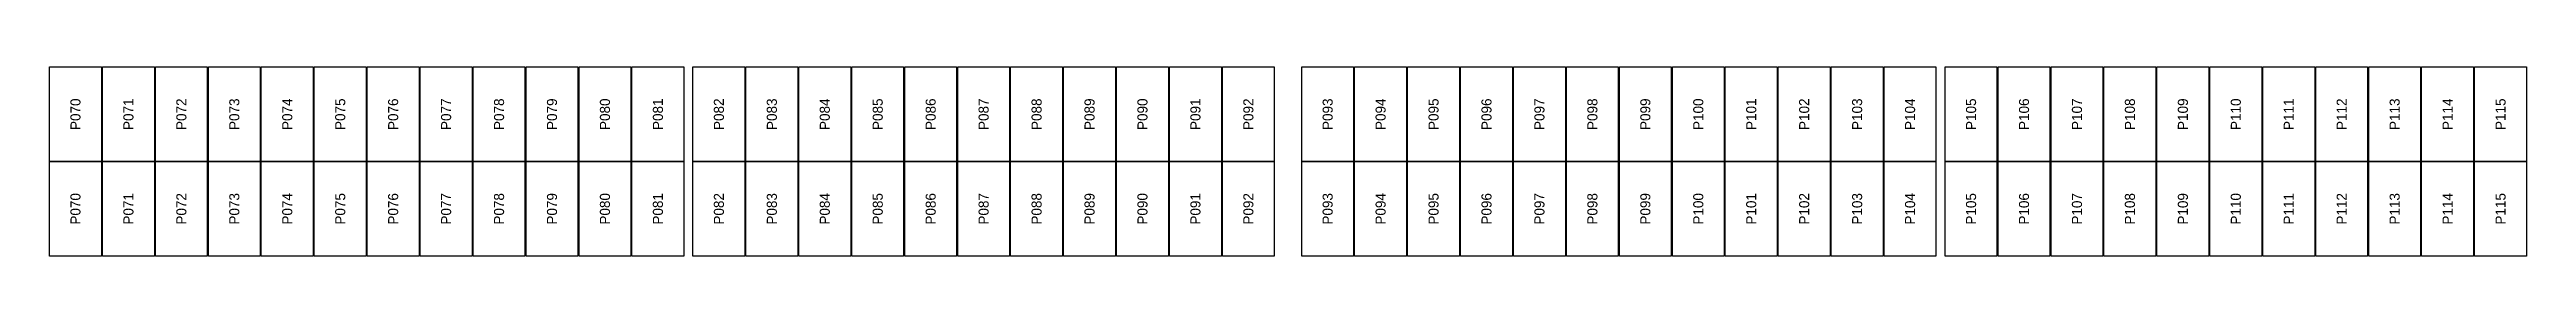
# Model space of a CAD drawing. Extents: x 296295 to 296770, y 651564 to 652121.
# Drawn here: x 296657.3 to 296711.5, y 651677.9 to 651682 of the extents above; entities that cross this region are included whole.
import ezdxf
from ezdxf.enums import TextEntityAlignment as Align

# ---------------------------------------------------------------- set-up
doc = ezdxf.new("R2010")
doc.units = 0

msp = doc.modelspace()

# ---------------------------------------------------------------- texts
at = {"layer": 'PANEL_POSITION'}
for s, p in [('P070', (296657.886, 651680.975)), ('P071', (296659.044, 651680.975)), ('P072', (296660.202, 651680.975)), ('P073', (296661.36, 651680.975)), ('P074', (296662.518, 651680.975)), ('P075', (296663.676, 651680.975)), ('P076', (296664.834, 651680.975)), ('P077', (296665.992, 651680.975)), ('P078', (296667.15, 651680.975)), ('P079', (296668.308, 651680.975)), ('P080', (296669.466, 651680.975)), ('P081', (296670.624, 651680.975)), ('P082', (296671.958, 651680.975)), ('P083', (296673.116, 651680.975)), ('P084', (296674.274, 651680.975)), ('P085', (296675.432, 651680.975)), ('P086', (296676.59, 651680.975)), ('P087', (296677.748, 651680.975)), ('P088', (296678.906, 651680.975)), ('P089', (296680.064, 651680.975)), ('P090', (296681.222, 651680.975)), ('P091', (296682.38, 651680.975)), ('P092', (296683.538, 651680.975)), ('P093', (296685.272, 651680.975)), ('P094', (296686.43, 651680.975)), ('P095', (296687.588, 651680.975)), ('P096', (296688.746, 651680.975)), ('P097', (296689.904, 651680.975)), ('P098', (296691.062, 651680.975)), ('P099', (296692.22, 651680.975)), ('P100', (296693.378, 651680.975)), ('P101', (296694.536, 651680.975)), ('P102', (296695.694, 651680.975)), ('P103', (296696.852, 651680.975)), ('P104', (296698.01, 651680.975)), ('P105', (296699.344, 651680.975)), ('P106', (296700.502, 651680.975)), ('P107', (296701.66, 651680.975)), ('P108', (296702.818, 651680.975)), ('P109', (296703.976, 651680.975)), ('P110', (296705.134, 651680.975)), ('P111', (296706.292, 651680.975)), ('P112', (296707.45, 651680.975)), ('P113', (296708.608, 651680.975)), ('P114', (296709.766, 651680.975)), ('P115', (296710.924, 651680.975)), ('P070', (296657.886, 651678.912)), ('P071', (296659.044, 651678.912)), ('P072', (296660.202, 651678.912)), ('P073', (296661.36, 651678.912)), ('P074', (296662.518, 651678.912)), ('P075', (296663.676, 651678.912)), ('P076', (296664.834, 651678.912)), ('P077', (296665.992, 651678.912)), ('P078', (296667.15, 651678.912)), ('P079', (296668.308, 651678.912)), ('P080', (296669.466, 651678.912)), ('P081', (296670.624, 651678.912)), ('P082', (296671.958, 651678.912)), ('P083', (296673.116, 651678.912)), ('P084', (296674.274, 651678.912)), ('P085', (296675.432, 651678.912)), ('P086', (296676.59, 651678.912)), ('P087', (296677.748, 651678.912)), ('P088', (296678.906, 651678.912)), ('P089', (296680.064, 651678.912)), ('P090', (296681.222, 651678.912)), ('P091', (296682.38, 651678.912)), ('P092', (296683.538, 651678.912)), ('P093', (296685.272, 651678.912)), ('P094', (296686.43, 651678.912)), ('P095', (296687.588, 651678.912)), ('P096', (296688.746, 651678.912)), ('P097', (296689.904, 651678.912)), ('P098', (296691.062, 651678.912)), ('P099', (296692.22, 651678.912)), ('P100', (296693.378, 651678.912)), ('P101', (296694.536, 651678.912)), ('P102', (296695.694, 651678.912)), ('P103', (296696.852, 651678.912)), ('P104', (296698.01, 651678.912)), ('P105', (296699.344, 651678.912)), ('P106', (296700.502, 651678.912)), ('P107', (296701.66, 651678.912)), ('P108', (296702.818, 651678.912)), ('P109', (296703.976, 651678.912)), ('P110', (296705.134, 651678.912)), ('P111', (296706.292, 651678.912)), ('P112', (296707.45, 651678.912)), ('P113', (296708.608, 651678.912)), ('P114', (296709.766, 651678.912)), ('P115', (296710.924, 651678.912))]:
    msp.add_text(s, height=0.22, rotation=90, dxfattribs=at).set_placement(p, align=Align.MIDDLE_CENTER)

# ---------------------------------------------------------------- linework, layer by layer
at = {"layer": 'PANELS_MASTER'}
for points in [[(296657.319, 651682.007), (296658.453, 651682.007), (296658.453, 651679.944), (296657.319, 651679.944)], [(296658.477, 651682.007), (296659.611, 651682.007), (296659.611, 651679.944), (296658.477, 651679.944)], [(296659.635, 651682.007), (296660.769, 651682.007), (296660.769, 651679.944), (296659.635, 651679.944)], [(296660.793, 651682.007), (296661.927, 651682.007), (296661.927, 651679.944), (296660.793, 651679.944)], [(296661.951, 651682.007), (296663.085, 651682.007), (296663.085, 651679.944), (296661.951, 651679.944)], [(296663.109, 651682.007), (296664.243, 651682.007), (296664.243, 651679.944), (296663.109, 651679.944)], [(296664.267, 651682.007), (296665.401, 651682.007), (296665.401, 651679.944), (296664.267, 651679.944)], [(296665.425, 651682.007), (296666.559, 651682.007), (296666.559, 651679.944), (296665.425, 651679.944)], [(296666.583, 651682.007), (296667.717, 651682.007), (296667.717, 651679.944), (296666.583, 651679.944)], [(296667.741, 651682.007), (296668.875, 651682.007), (296668.875, 651679.944), (296667.741, 651679.944)], [(296668.899, 651682.007), (296670.033, 651682.007), (296670.033, 651679.944), (296668.899, 651679.944)], [(296670.057, 651682.007), (296671.191, 651682.007), (296671.191, 651679.944), (296670.057, 651679.944)], [(296671.391, 651682.007), (296672.525, 651682.007), (296672.525, 651679.944), (296671.391, 651679.944)], [(296672.549, 651682.007), (296673.683, 651682.007), (296673.683, 651679.944), (296672.549, 651679.944)], [(296673.707, 651682.007), (296674.841, 651682.007), (296674.841, 651679.944), (296673.707, 651679.944)], [(296674.865, 651682.007), (296675.999, 651682.007), (296675.999, 651679.944), (296674.865, 651679.944)], [(296676.023, 651682.007), (296677.157, 651682.007), (296677.157, 651679.944), (296676.023, 651679.944)], [(296677.181, 651682.007), (296678.315, 651682.007), (296678.315, 651679.944), (296677.181, 651679.944)], [(296678.339, 651682.007), (296679.473, 651682.007), (296679.473, 651679.944), (296678.339, 651679.944)], [(296679.497, 651682.007), (296680.631, 651682.007), (296680.631, 651679.944), (296679.497, 651679.944)], [(296680.655, 651682.007), (296681.789, 651682.007), (296681.789, 651679.944), (296680.655, 651679.944)], [(296681.813, 651682.007), (296682.947, 651682.007), (296682.947, 651679.944), (296681.813, 651679.944)], [(296682.971, 651682.007), (296684.105, 651682.007), (296684.105, 651679.944), (296682.971, 651679.944)], [(296684.705, 651682.007), (296685.839, 651682.007), (296685.839, 651679.944), (296684.705, 651679.944)], [(296685.863, 651682.007), (296686.997, 651682.007), (296686.997, 651679.944), (296685.863, 651679.944)], [(296687.021, 651682.007), (296688.155, 651682.007), (296688.155, 651679.944), (296687.021, 651679.944)], [(296688.179, 651682.007), (296689.313, 651682.007), (296689.313, 651679.944), (296688.179, 651679.944)], [(296689.337, 651682.007), (296690.471, 651682.007), (296690.471, 651679.944), (296689.337, 651679.944)], [(296690.495, 651682.007), (296691.629, 651682.007), (296691.629, 651679.944), (296690.495, 651679.944)], [(296691.653, 651682.007), (296692.787, 651682.007), (296692.787, 651679.944), (296691.653, 651679.944)], [(296692.811, 651682.007), (296693.945, 651682.007), (296693.945, 651679.944), (296692.811, 651679.944)], [(296693.969, 651682.007), (296695.103, 651682.007), (296695.103, 651679.944), (296693.969, 651679.944)], [(296695.127, 651682.007), (296696.261, 651682.007), (296696.261, 651679.944), (296695.127, 651679.944)], [(296696.285, 651682.007), (296697.419, 651682.007), (296697.419, 651679.944), (296696.285, 651679.944)], [(296697.443, 651682.007), (296698.577, 651682.007), (296698.577, 651679.944), (296697.443, 651679.944)], [(296698.777, 651682.007), (296699.911, 651682.007), (296699.911, 651679.944), (296698.777, 651679.944)], [(296699.935, 651682.007), (296701.069, 651682.007), (296701.069, 651679.944), (296699.935, 651679.944)], [(296701.093, 651682.007), (296702.227, 651682.007), (296702.227, 651679.944), (296701.093, 651679.944)], [(296702.251, 651682.007), (296703.385, 651682.007), (296703.385, 651679.944), (296702.251, 651679.944)], [(296703.409, 651682.007), (296704.543, 651682.007), (296704.543, 651679.944), (296703.409, 651679.944)], [(296704.567, 651682.007), (296705.701, 651682.007), (296705.701, 651679.944), (296704.567, 651679.944)], [(296705.725, 651682.007), (296706.859, 651682.007), (296706.859, 651679.944), (296705.725, 651679.944)], [(296706.883, 651682.007), (296708.017, 651682.007), (296708.017, 651679.944), (296706.883, 651679.944)], [(296708.041, 651682.007), (296709.175, 651682.007), (296709.175, 651679.944), (296708.041, 651679.944)], [(296709.199, 651682.007), (296710.333, 651682.007), (296710.333, 651679.944), (296709.199, 651679.944)], [(296710.357, 651682.007), (296711.491, 651682.007), (296711.491, 651679.944), (296710.357, 651679.944)], [(296657.319, 651679.944), (296658.453, 651679.944), (296658.453, 651677.881), (296657.319, 651677.881)], [(296658.477, 651679.944), (296659.611, 651679.944), (296659.611, 651677.881), (296658.477, 651677.881)], [(296659.635, 651679.944), (296660.769, 651679.944), (296660.769, 651677.881), (296659.635, 651677.881)], [(296660.793, 651679.944), (296661.927, 651679.944), (296661.927, 651677.881), (296660.793, 651677.881)], [(296661.951, 651679.944), (296663.085, 651679.944), (296663.085, 651677.881), (296661.951, 651677.881)], [(296663.109, 651679.944), (296664.243, 651679.944), (296664.243, 651677.881), (296663.109, 651677.881)], [(296664.267, 651679.944), (296665.401, 651679.944), (296665.401, 651677.881), (296664.267, 651677.881)], [(296665.425, 651679.944), (296666.559, 651679.944), (296666.559, 651677.881), (296665.425, 651677.881)], [(296666.583, 651679.944), (296667.717, 651679.944), (296667.717, 651677.881), (296666.583, 651677.881)], [(296667.741, 651679.944), (296668.875, 651679.944), (296668.875, 651677.881), (296667.741, 651677.881)], [(296668.899, 651679.944), (296670.033, 651679.944), (296670.033, 651677.881), (296668.899, 651677.881)], [(296670.057, 651679.944), (296671.191, 651679.944), (296671.191, 651677.881), (296670.057, 651677.881)], [(296671.391, 651679.944), (296672.525, 651679.944), (296672.525, 651677.881), (296671.391, 651677.881)], [(296672.549, 651679.944), (296673.683, 651679.944), (296673.683, 651677.881), (296672.549, 651677.881)], [(296673.707, 651679.944), (296674.841, 651679.944), (296674.841, 651677.881), (296673.707, 651677.881)], [(296674.865, 651679.944), (296675.999, 651679.944), (296675.999, 651677.881), (296674.865, 651677.881)], [(296676.023, 651679.944), (296677.157, 651679.944), (296677.157, 651677.881), (296676.023, 651677.881)], [(296677.181, 651679.944), (296678.315, 651679.944), (296678.315, 651677.881), (296677.181, 651677.881)], [(296678.339, 651679.944), (296679.473, 651679.944), (296679.473, 651677.881), (296678.339, 651677.881)], [(296679.497, 651679.944), (296680.631, 651679.944), (296680.631, 651677.881), (296679.497, 651677.881)], [(296680.655, 651679.944), (296681.789, 651679.944), (296681.789, 651677.881), (296680.655, 651677.881)], [(296681.813, 651679.944), (296682.947, 651679.944), (296682.947, 651677.881), (296681.813, 651677.881)], [(296682.971, 651679.944), (296684.105, 651679.944), (296684.105, 651677.881), (296682.971, 651677.881)], [(296684.705, 651679.944), (296685.839, 651679.944), (296685.839, 651677.881), (296684.705, 651677.881)], [(296685.863, 651679.944), (296686.997, 651679.944), (296686.997, 651677.881), (296685.863, 651677.881)], [(296687.021, 651679.944), (296688.155, 651679.944), (296688.155, 651677.881), (296687.021, 651677.881)], [(296688.179, 651679.944), (296689.313, 651679.944), (296689.313, 651677.881), (296688.179, 651677.881)], [(296689.337, 651679.944), (296690.471, 651679.944), (296690.471, 651677.881), (296689.337, 651677.881)], [(296690.495, 651679.944), (296691.629, 651679.944), (296691.629, 651677.881), (296690.495, 651677.881)], [(296691.653, 651679.944), (296692.787, 651679.944), (296692.787, 651677.881), (296691.653, 651677.881)], [(296692.811, 651679.944), (296693.945, 651679.944), (296693.945, 651677.881), (296692.811, 651677.881)], [(296693.969, 651679.944), (296695.103, 651679.944), (296695.103, 651677.881), (296693.969, 651677.881)], [(296695.127, 651679.944), (296696.261, 651679.944), (296696.261, 651677.881), (296695.127, 651677.881)], [(296696.285, 651679.944), (296697.419, 651679.944), (296697.419, 651677.881), (296696.285, 651677.881)], [(296697.443, 651679.944), (296698.577, 651679.944), (296698.577, 651677.881), (296697.443, 651677.881)], [(296698.777, 651679.944), (296699.911, 651679.944), (296699.911, 651677.881), (296698.777, 651677.881)], [(296699.935, 651679.944), (296701.069, 651679.944), (296701.069, 651677.881), (296699.935, 651677.881)], [(296701.093, 651679.944), (296702.227, 651679.944), (296702.227, 651677.881), (296701.093, 651677.881)], [(296702.251, 651679.944), (296703.385, 651679.944), (296703.385, 651677.881), (296702.251, 651677.881)], [(296703.409, 651679.944), (296704.543, 651679.944), (296704.543, 651677.881), (296703.409, 651677.881)], [(296704.567, 651679.944), (296705.701, 651679.944), (296705.701, 651677.881), (296704.567, 651677.881)], [(296705.725, 651679.944), (296706.859, 651679.944), (296706.859, 651677.881), (296705.725, 651677.881)], [(296706.883, 651679.944), (296708.017, 651679.944), (296708.017, 651677.881), (296706.883, 651677.881)], [(296708.041, 651679.944), (296709.175, 651679.944), (296709.175, 651677.881), (296708.041, 651677.881)], [(296709.199, 651679.944), (296710.333, 651679.944), (296710.333, 651677.881), (296709.199, 651677.881)], [(296710.357, 651679.944), (296711.491, 651679.944), (296711.491, 651677.881), (296710.357, 651677.881)]]:
    msp.add_lwpolyline(points, close=True, dxfattribs=at)

msp.set_redraw_order([(e.dxf.handle, doc.entitydb.next_handle()) for e in msp.query("TEXT MTEXT ATTDEF DIMENSION ARC_DIMENSION")])  # texts and dimensions are drawn at this point

doc.saveas('drawing.dxf')
